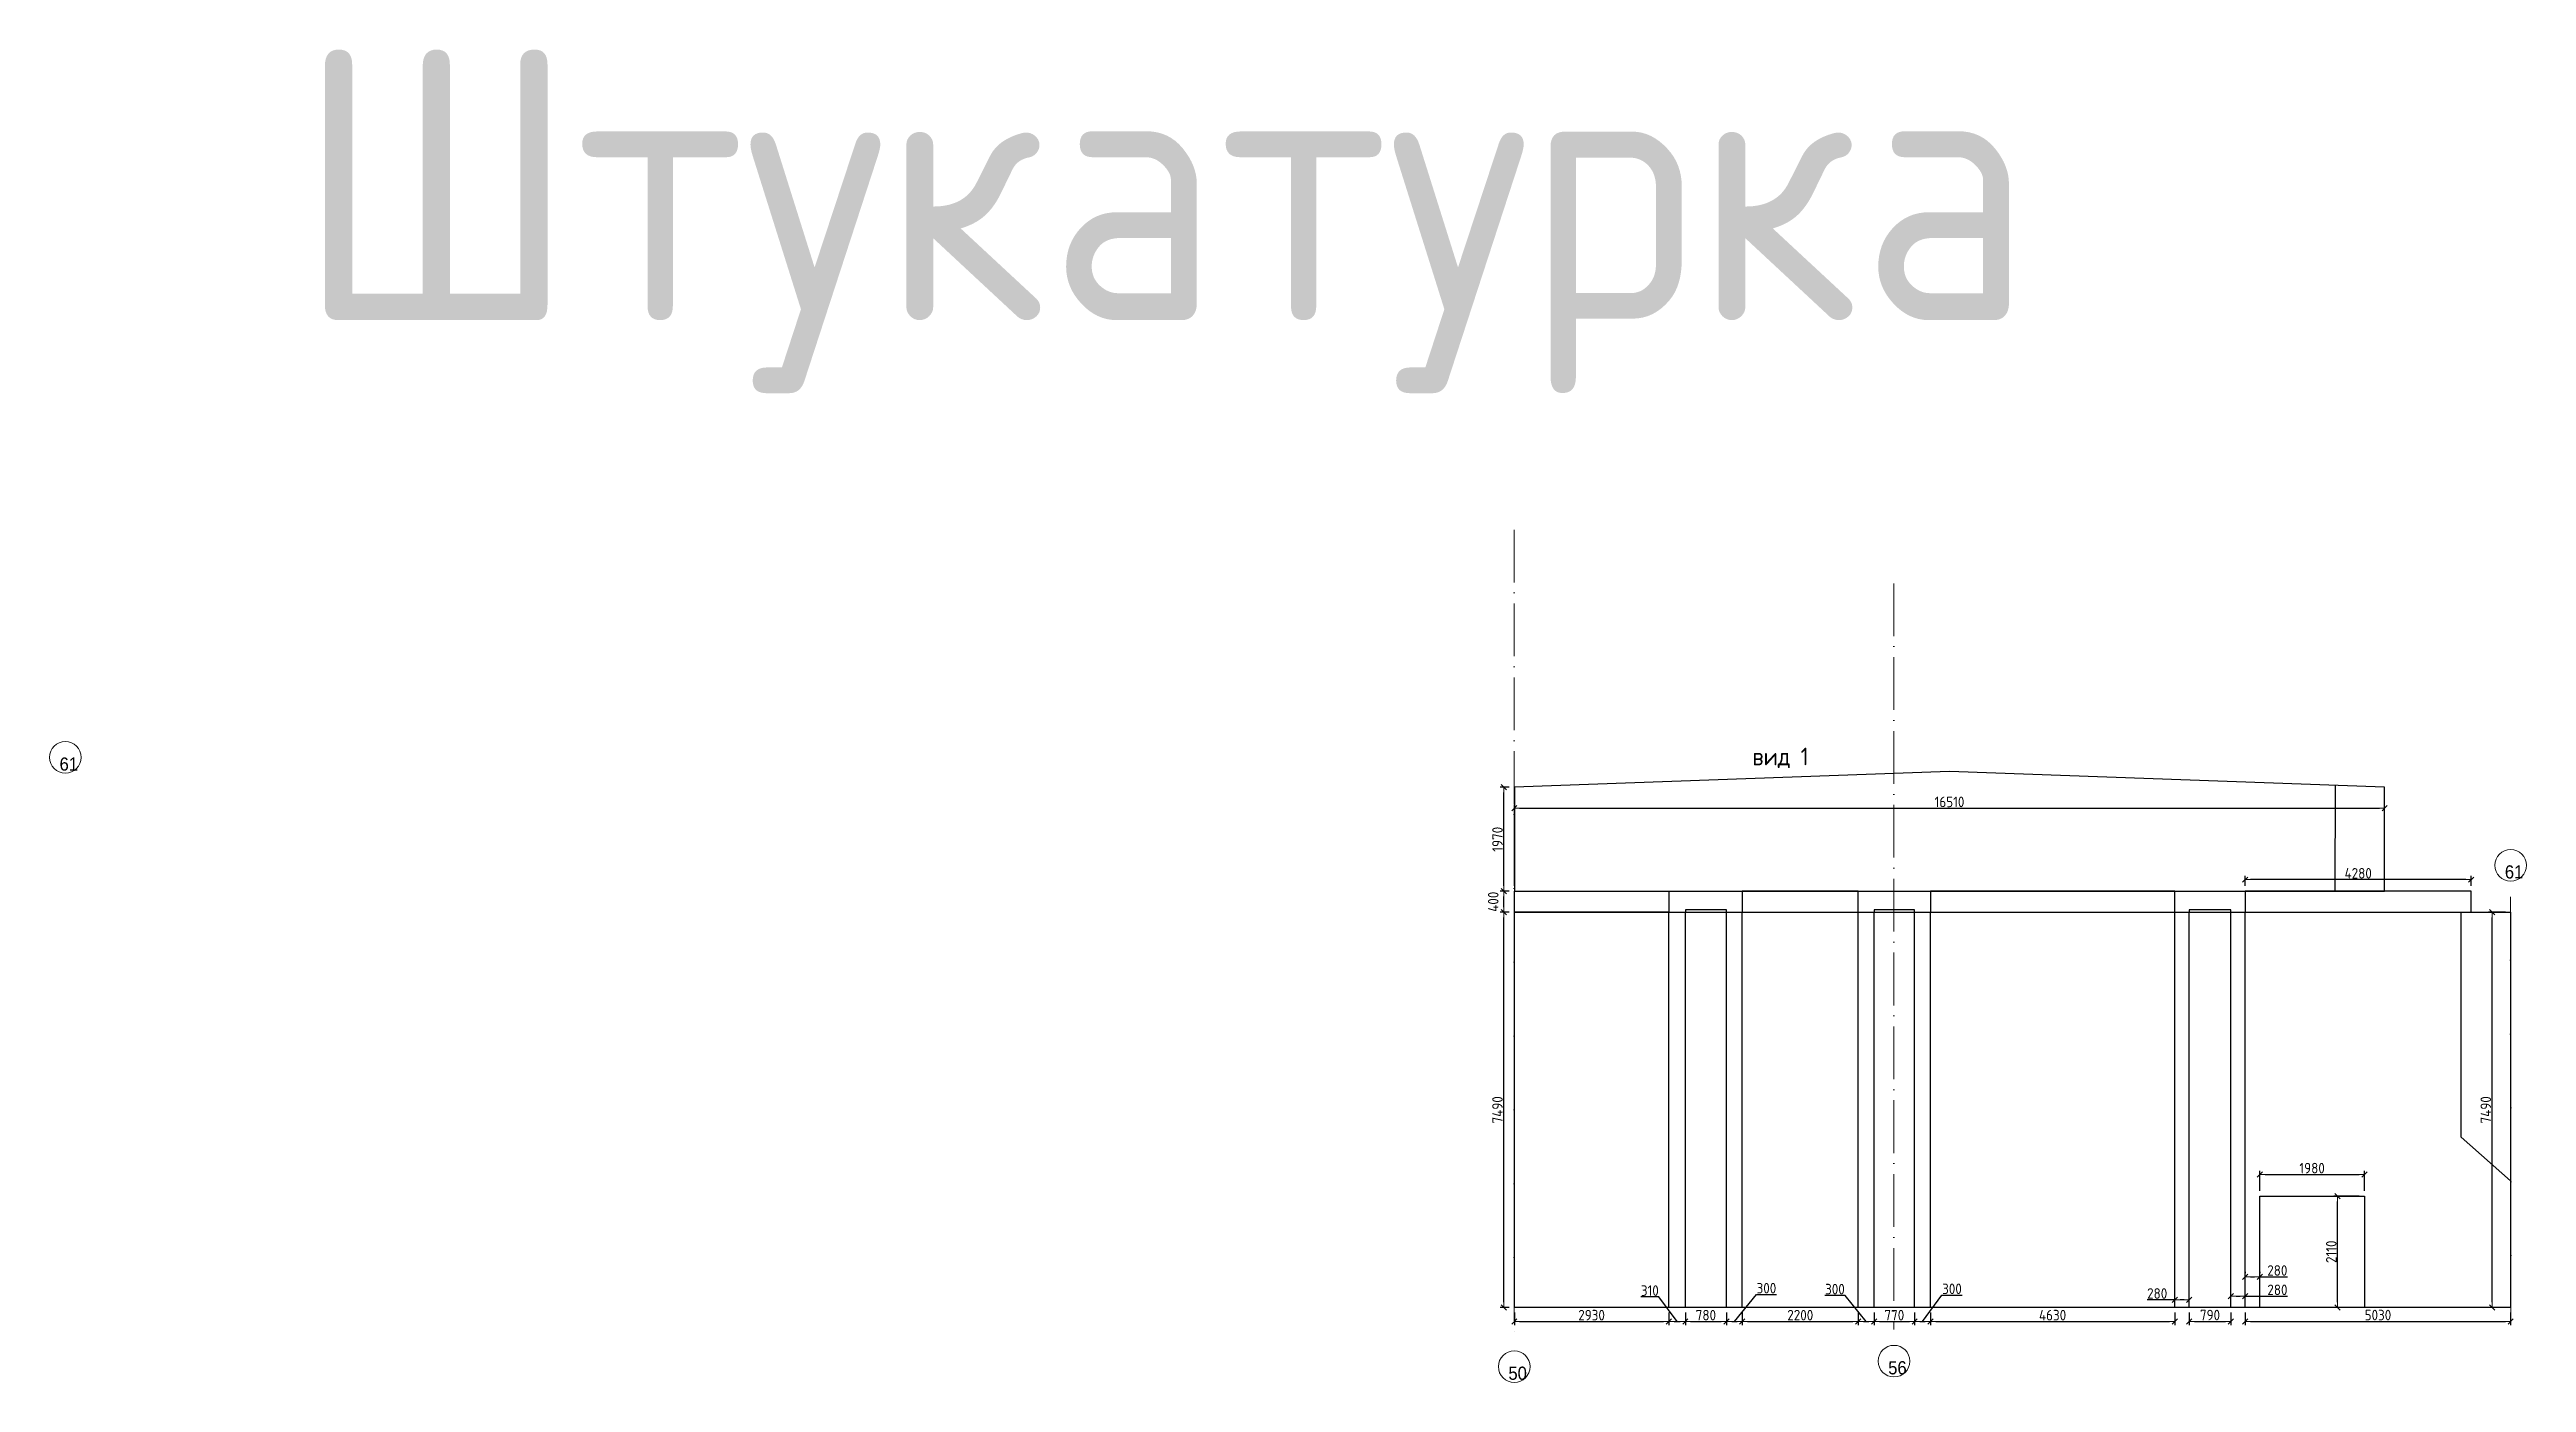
# Model space of a CAD drawing. Header units: millimetres. Extents: x 209 to 470115, y -86468 to 480215.
# Drawn here: x 39096 to 86084, y 93667 to 118936 of the extents above; entities that cross this region are included whole.
import ezdxf

# ---------------------------------------------------------------- set-up
doc = ezdxf.new("R2010")
doc.units = ezdxf.units.MM
doc.linetypes.add('50_200_ШТРИХ_1Т_ш5_п1_п1_', pattern=[1400, 1000, -200, 0, -200])
for name, color, linetype, lineweight, true_color in [('Оси-1', 7, 'Continuous', 20, 0xaaaaaa), ('Оси-2', 7, 'Continuous', 9, 0xaaaaaa), ('Оси-3', 7, '50_200_ШТРИХ_1Т_ш5_п1_п1_', 9, 0xaaaaaa)]:
    doc.layers.add(name, color=color, linetype=linetype, lineweight=lineweight, true_color=true_color)
doc.layers.add('Основные линии', color=7, linetype='Continuous', lineweight=30)
doc.layers.add('Размеры', color=7, linetype='Continuous', lineweight=15)
doc.styles.add('Arial', font='arial.ttf', dxfattribs={"width": 0.9, "height": 500})
doc.styles.add('СПДС', font='isocpeur.ttf', dxfattribs={"width": 0.9})
doc.dimstyles.new('Размера А3', dxfattribs={"dimtxt": 200, "dimasz": 100, "dimexe": 70, "dimexo": 100, "dimgap": 20, "dimtad": 1, "dimdec": 0, "dimrnd": 10, "dimzin": 0, "dimdsep": 46, "dimtxsty": 'СПДС', "dimblk": 'ARROWHEAD_6', "dimcen": 1, "dimclrd": 256, "dimclre": 256, "dimclrt": 256, "dimazin": 0, "dimtfac": 1, "dimtdec": 0, "dimtmove": 2, "dimatfit": 3, "dimfxl": 1, "dimtolj": 1, "dimtzin": 0, "dimarcsym": 0})

msp = doc.modelspace()

# ---------------------------------------------------------------- texts
at = {"layer": 'Оси-2', "char_height": 250, "width": 702, "attachment_point": 5, "line_spacing_factor": 0.936439, "style": 'Arial'}
for s, insert in [('\\pxqc,t4.572,9.144,13.716,18.288,22.86,27.432,32.004,36.576,41.148,45.72,50.292,54.864,59.436,64.008,68.58,73.152,77.724,82.296,86.868,91.44,96.012,100.584,105.156,109.728,114.3,118.872,123.444,128.016,132.588,137.16,141.732,146.304;{61}', (39461.3, 105389.1)), ('\\pxqc,t4.572,9.144,13.716,18.288,22.86,27.432,32.004,36.576,41.148,45.72,50.292,54.864,59.436,64.008,68.58,73.152,77.724,82.296,86.868,91.44,96.012,100.584,105.156,109.728,114.3,118.872,123.444,128.016,132.588,137.16,141.732,146.304;{61}', (85849.3, 103344)), ('\\pxqc,t4.572,9.144,13.716,18.288,22.86,27.432,32.004,36.576,41.148,45.72,50.292,54.864,59.436,64.008,68.58,73.152,77.724,82.296,86.868,91.44,96.012,100.584,105.156,109.728,114.3,118.872,123.444,128.016,132.588,137.16,141.732,146.304;{56}', (74150.8, 93943.3)), ('\\pxqc,t4.572,9.144,13.716,18.288,22.86,27.432,32.004,36.576,41.148,45.72,50.292,54.864,59.436,64.008,68.58,73.152,77.724,82.296,86.868,91.44,96.012,100.584,105.156,109.728,114.3,118.872,123.444,128.016,132.588,137.16,141.732,146.304;{50}', (66946.6, 93840.2))]:
    msp.add_mtext(s, dxfattribs=dict(at, insert=insert))
at = {"layer": 'Основные линии', "attachment_point": 1, "style": 'СПДС'}
for s, width, gutter_width, insert, char_height in [('Штукатурка', 35969.672, 25472.6, (43781.2, 118901.8), 5094.53), ('вид 1', 1871.078, 1678.4, (71399.2, 105701.7), 335.67)]:
    msp.add_mtext_dynamic_manual_height_columns(s, width=width, gutter_width=gutter_width, heights=[0], dxfattribs=dict(at, insert=insert, char_height=char_height))

# ---------------------------------------------------------------- blocks, each defined once
blk = doc.blocks.new('ARROWHEAD_6')
at = {"color": 0, "linetype": 'Continuous'}
for p, q in [((0, 0), (-1, 0)), ((-0.5, -0.5), (0.5, 0.5))]:
    blk.add_line(p, q, dxfattribs=at)
blk = doc.blocks.new('*D304')
at = {"layer": 'Defpoints', "color": 0, "transparency": 16777216}
for p in [(66684, 102580), (66884, 102580), (66884, 95090)]:
    blk.add_point(p, dxfattribs=at)
at = {"layer": 'Размеры', "lineweight": -2, "transparency": 16777216}
for p, q in [((66784, 102580), (66614, 102580)), ((66684, 95190), (66684, 102480)), ((66784, 95090), (66614, 95090))]:
    blk.add_line(p, q, dxfattribs=at)
at = {"layer": 'Размеры', "lineweight": -2, "transparency": 16777216, "xscale": 100, "yscale": 100, "zscale": 100}
for p, rotation in [((66684, 102580), 90), ((66684, 95090), 270)]:
    blk.add_blockref('ARROWHEAD_6', p, dxfattribs=dict(at, rotation=rotation))
at = {"layer": 'Размеры', "lineweight": 15, "transparency": 16777216, "insert": (66564, 98835), "char_height": 200, "attachment_point": 5, "rotation": 90, "style": 'СПДС'}
blk.add_mtext('\\A1;7490', dxfattribs=at)
blk = doc.blocks.new('*D305')
at = {"layer": 'Defpoints', "color": 0, "transparency": 16777216}
for p in [(66684, 102980), (66884, 102980), (66884, 102580)]:
    blk.add_point(p, dxfattribs=at)
at = {"layer": 'Размеры', "lineweight": -2, "transparency": 16777216}
for p, q in [((66784, 102980), (66614, 102980)), ((66784, 102580), (66614, 102580)), ((66684, 102680), (66684, 102880))]:
    blk.add_line(p, q, dxfattribs=at)
at = {"layer": 'Размеры', "lineweight": -2, "transparency": 16777216, "xscale": 100, "yscale": 100, "zscale": 100}
for p, rotation in [((66684, 102980), 90), ((66684, 102580), 270)]:
    blk.add_blockref('ARROWHEAD_6', p, dxfattribs=dict(at, rotation=rotation))
at = {"layer": 'Размеры', "lineweight": 15, "transparency": 16777216, "insert": (66484, 102780), "char_height": 200, "attachment_point": 5, "rotation": 90, "style": 'СПДС'}
blk.add_mtext('\\A1;400', dxfattribs=at)
blk = doc.blocks.new('*D306')
at = {"layer": 'Defpoints', "color": 0, "transparency": 16777216}
for p in [(66684, 104950), (66884, 104950), (66884, 102980)]:
    blk.add_point(p, dxfattribs=at)
at = {"layer": 'Размеры', "lineweight": -2, "transparency": 16777216}
for p, q in [((66784, 104950), (66614, 104950)), ((66684, 103080), (66684, 104850)), ((66784, 102980), (66614, 102980))]:
    blk.add_line(p, q, dxfattribs=at)
at = {"layer": 'Размеры', "lineweight": -2, "transparency": 16777216, "xscale": 100, "yscale": 100, "zscale": 100}
for p, rotation in [((66684, 104950), 90), ((66684, 102980), 270)]:
    blk.add_blockref('ARROWHEAD_6', p, dxfattribs=dict(at, rotation=rotation))
at = {"layer": 'Размеры', "lineweight": 15, "transparency": 16777216, "insert": (66564, 103965), "char_height": 200, "attachment_point": 5, "rotation": 90, "style": 'СПДС'}
blk.add_mtext('\\A1;1970', dxfattribs=at)
blk = doc.blocks.new('*D317')
at = {"layer": 'Defpoints', "color": 0, "transparency": 16777216}
for p in [(66884, 95090), (69814, 95090), (69814, 94823)]:
    blk.add_point(p, dxfattribs=at)
at = {"layer": 'Размеры', "lineweight": -2, "transparency": 16777216}
for p, q in [((66884, 94990), (66884, 94753)), ((69814, 94990), (69814, 94753)), ((66984, 94823), (69714, 94823))]:
    blk.add_line(p, q, dxfattribs=at)
at = {"layer": 'Размеры', "lineweight": -2, "transparency": 16777216, "xscale": 100, "yscale": 100, "zscale": 100, "rotation": 180}
blk.add_blockref('ARROWHEAD_6', (66884, 94823), dxfattribs=at)
at = {"layer": 'Размеры', "lineweight": -2, "transparency": 16777216, "xscale": 100, "yscale": 100, "zscale": 100}
blk.add_blockref('ARROWHEAD_6', (69814, 94823), dxfattribs=at)
at = {"layer": 'Размеры', "lineweight": 15, "transparency": 16777216, "insert": (68349, 94943), "char_height": 200, "attachment_point": 5, "style": 'СПДС'}
blk.add_mtext('\\A1;2930', dxfattribs=at)
blk = doc.blocks.new('*D318')
at = {"layer": 'Defpoints', "color": 0, "transparency": 16777216}
for p in [(69814, 95090), (70128, 95090), (70128, 94823)]:
    blk.add_point(p, dxfattribs=at)
at = {"layer": 'Размеры', "lineweight": -2, "transparency": 16777216}
for p, q in [((69627, 95288), (69281, 95288)), ((69971, 94823), (69627, 95288)), ((69814, 94990), (69814, 94753)), ((70128, 94990), (70128, 94753)), ((69914, 94823), (70028, 94823))]:
    blk.add_line(p, q, dxfattribs=at)
at = {"layer": 'Размеры', "lineweight": -2, "transparency": 16777216, "xscale": 100, "yscale": 100, "zscale": 100, "rotation": 180}
blk.add_blockref('ARROWHEAD_6', (69814, 94823), dxfattribs=at)
at = {"layer": 'Размеры', "lineweight": -2, "transparency": 16777216, "xscale": 100, "yscale": 100, "zscale": 100}
blk.add_blockref('ARROWHEAD_6', (70128, 94823), dxfattribs=at)
at = {"layer": 'Размеры', "lineweight": 15, "transparency": 16777216, "insert": (69454, 95408), "char_height": 200, "attachment_point": 5, "style": 'СПДС'}
blk.add_mtext('\\A1;310', dxfattribs=at)
blk = doc.blocks.new('*D319')
at = {"layer": 'Defpoints', "color": 0, "transparency": 16777216}
for p in [(70128, 95090), (70908, 95090), (70908, 94823)]:
    blk.add_point(p, dxfattribs=at)
at = {"layer": 'Размеры', "lineweight": -2, "transparency": 16777216}
for p, q in [((70128, 94990), (70128, 94753)), ((70908, 94990), (70908, 94753)), ((70228, 94823), (70808, 94823))]:
    blk.add_line(p, q, dxfattribs=at)
at = {"layer": 'Размеры', "lineweight": -2, "transparency": 16777216, "xscale": 100, "yscale": 100, "zscale": 100, "rotation": 180}
blk.add_blockref('ARROWHEAD_6', (70128, 94823), dxfattribs=at)
at = {"layer": 'Размеры', "lineweight": -2, "transparency": 16777216, "xscale": 100, "yscale": 100, "zscale": 100}
blk.add_blockref('ARROWHEAD_6', (70908, 94823), dxfattribs=at)
at = {"layer": 'Размеры', "lineweight": 15, "transparency": 16777216, "insert": (70518, 94943), "char_height": 200, "attachment_point": 5, "style": 'СПДС'}
blk.add_mtext('\\A1;780', dxfattribs=at)
blk = doc.blocks.new('*D320')
at = {"layer": 'Defpoints', "color": 0, "transparency": 16777216}
for p in [(70908, 95090), (71208, 95090), (71208, 94823)]:
    blk.add_point(p, dxfattribs=at)
at = {"layer": 'Размеры', "lineweight": -2, "transparency": 16777216}
for p, q in [((70908, 94990), (70908, 94753)), ((71058, 94823), (71475, 95334)), ((71208, 94990), (71208, 94753)), ((71475, 95334), (71857, 95334)), ((71008, 94823), (71108, 94823))]:
    blk.add_line(p, q, dxfattribs=at)
at = {"layer": 'Размеры', "lineweight": -2, "transparency": 16777216, "xscale": 100, "yscale": 100, "zscale": 100, "rotation": 180}
blk.add_blockref('ARROWHEAD_6', (70908, 94823), dxfattribs=at)
at = {"layer": 'Размеры', "lineweight": -2, "transparency": 16777216, "xscale": 100, "yscale": 100, "zscale": 100}
blk.add_blockref('ARROWHEAD_6', (71208, 94823), dxfattribs=at)
at = {"layer": 'Размеры', "lineweight": 15, "transparency": 16777216, "insert": (71666, 95454), "char_height": 200, "attachment_point": 5, "style": 'СПДС'}
blk.add_mtext('\\A1;300', dxfattribs=at)
blk = doc.blocks.new('*D307')
at = {"layer": 'Defpoints', "color": 0, "transparency": 16777216}
for p in [(71208, 95090), (73408, 95090), (73408, 94823)]:
    blk.add_point(p, dxfattribs=at)
at = {"layer": 'Размеры', "lineweight": -2, "transparency": 16777216}
for p, q in [((71208, 94990), (71208, 94753)), ((73408, 94990), (73408, 94753)), ((71308, 94823), (73308, 94823))]:
    blk.add_line(p, q, dxfattribs=at)
at = {"layer": 'Размеры', "lineweight": -2, "transparency": 16777216, "xscale": 100, "yscale": 100, "zscale": 100, "rotation": 180}
blk.add_blockref('ARROWHEAD_6', (71208, 94823), dxfattribs=at)
at = {"layer": 'Размеры', "lineweight": -2, "transparency": 16777216, "xscale": 100, "yscale": 100, "zscale": 100}
blk.add_blockref('ARROWHEAD_6', (73408, 94823), dxfattribs=at)
at = {"layer": 'Размеры', "lineweight": 15, "transparency": 16777216, "insert": (72308, 94943), "char_height": 200, "attachment_point": 5, "style": 'СПДС'}
blk.add_mtext('\\A1;2200', dxfattribs=at)
blk = doc.blocks.new('*D308')
at = {"layer": 'Defpoints', "color": 0, "transparency": 16777216}
for p in [(73408, 95090), (73708, 95090), (73708, 94823)]:
    blk.add_point(p, dxfattribs=at)
at = {"layer": 'Размеры', "lineweight": -2, "transparency": 16777216}
for p, q in [((73157, 95316), (72775, 95316)), ((73558, 94823), (73157, 95316)), ((73408, 94990), (73408, 94753)), ((73708, 94990), (73708, 94753)), ((73508, 94823), (73608, 94823))]:
    blk.add_line(p, q, dxfattribs=at)
at = {"layer": 'Размеры', "lineweight": -2, "transparency": 16777216, "xscale": 100, "yscale": 100, "zscale": 100, "rotation": 180}
blk.add_blockref('ARROWHEAD_6', (73408, 94823), dxfattribs=at)
at = {"layer": 'Размеры', "lineweight": -2, "transparency": 16777216, "xscale": 100, "yscale": 100, "zscale": 100}
blk.add_blockref('ARROWHEAD_6', (73708, 94823), dxfattribs=at)
at = {"layer": 'Размеры', "lineweight": 15, "transparency": 16777216, "insert": (72966, 95436), "char_height": 200, "attachment_point": 5, "style": 'СПДС'}
blk.add_mtext('\\A1;300', dxfattribs=at)
blk = doc.blocks.new('*D309')
at = {"layer": 'Defpoints', "color": 0, "transparency": 16777216}
for p in [(73708, 95090), (74478, 95090), (74478, 94823)]:
    blk.add_point(p, dxfattribs=at)
at = {"layer": 'Размеры', "lineweight": -2, "transparency": 16777216}
for p, q in [((73708, 94990), (73708, 94753)), ((74478, 94990), (74478, 94753)), ((73808, 94823), (74378, 94823))]:
    blk.add_line(p, q, dxfattribs=at)
at = {"layer": 'Размеры', "lineweight": -2, "transparency": 16777216, "xscale": 100, "yscale": 100, "zscale": 100, "rotation": 180}
blk.add_blockref('ARROWHEAD_6', (73708, 94823), dxfattribs=at)
at = {"layer": 'Размеры', "lineweight": -2, "transparency": 16777216, "xscale": 100, "yscale": 100, "zscale": 100}
blk.add_blockref('ARROWHEAD_6', (74478, 94823), dxfattribs=at)
at = {"layer": 'Размеры', "lineweight": 15, "transparency": 16777216, "insert": (74093, 94943), "char_height": 200, "attachment_point": 5, "style": 'СПДС'}
blk.add_mtext('\\A1;770', dxfattribs=at)
blk = doc.blocks.new('*D310')
at = {"layer": 'Defpoints', "color": 0, "transparency": 16777216}
for p in [(74478, 95090), (74778, 95090), (74778, 94823)]:
    blk.add_point(p, dxfattribs=at)
at = {"layer": 'Размеры', "lineweight": -2, "transparency": 16777216}
for p, q in [((74478, 94990), (74478, 94753)), ((74628, 94823), (74995, 95322)), ((74778, 94990), (74778, 94753)), ((74995, 95322), (75377, 95322)), ((74578, 94823), (74678, 94823))]:
    blk.add_line(p, q, dxfattribs=at)
at = {"layer": 'Размеры', "lineweight": -2, "transparency": 16777216, "xscale": 100, "yscale": 100, "zscale": 100, "rotation": 180}
blk.add_blockref('ARROWHEAD_6', (74478, 94823), dxfattribs=at)
at = {"layer": 'Размеры', "lineweight": -2, "transparency": 16777216, "xscale": 100, "yscale": 100, "zscale": 100}
blk.add_blockref('ARROWHEAD_6', (74778, 94823), dxfattribs=at)
at = {"layer": 'Размеры', "lineweight": 15, "transparency": 16777216, "insert": (75186, 95442), "char_height": 200, "attachment_point": 5, "style": 'СПДС'}
blk.add_mtext('\\A1;300', dxfattribs=at)
blk = doc.blocks.new('*D311')
at = {"layer": 'Defpoints', "color": 0, "transparency": 16777216}
for p in [(74778, 95090), (79412, 95090), (79412, 94823)]:
    blk.add_point(p, dxfattribs=at)
at = {"layer": 'Размеры', "lineweight": -2, "transparency": 16777216}
for p, q in [((74778, 94990), (74778, 94753)), ((79412, 94990), (79412, 94753)), ((74878, 94823), (79312, 94823))]:
    blk.add_line(p, q, dxfattribs=at)
at = {"layer": 'Размеры', "lineweight": -2, "transparency": 16777216, "xscale": 100, "yscale": 100, "zscale": 100, "rotation": 180}
blk.add_blockref('ARROWHEAD_6', (74778, 94823), dxfattribs=at)
at = {"layer": 'Размеры', "lineweight": -2, "transparency": 16777216, "xscale": 100, "yscale": 100, "zscale": 100}
blk.add_blockref('ARROWHEAD_6', (79412, 94823), dxfattribs=at)
at = {"layer": 'Размеры', "lineweight": 15, "transparency": 16777216, "insert": (77095, 94943), "char_height": 200, "attachment_point": 5, "style": 'СПДС'}
blk.add_mtext('\\A1;4630', dxfattribs=at)
blk = doc.blocks.new('*D321')
at = {"layer": 'Defpoints', "color": 0, "transparency": 16777216}
for p in [(79412, 95090), (79688, 95234), (79688, 95090)]:
    blk.add_point(p, dxfattribs=at)
at = {"layer": 'Размеры', "lineweight": -2, "transparency": 16777216}
for p, q in [((79412, 95234), (78888, 95234)), ((79412, 95190), (79412, 95304)), ((79588, 95234), (79512, 95234)), ((79688, 95190), (79688, 95304))]:
    blk.add_line(p, q, dxfattribs=at)
at = {"layer": 'Размеры', "lineweight": -2, "transparency": 16777216, "xscale": 100, "yscale": 100, "zscale": 100, "rotation": 180}
blk.add_blockref('ARROWHEAD_6', (79412, 95234), dxfattribs=at)
at = {"layer": 'Размеры', "lineweight": -2, "transparency": 16777216, "xscale": 100, "yscale": 100, "zscale": 100}
blk.add_blockref('ARROWHEAD_6', (79688, 95234), dxfattribs=at)
at = {"layer": 'Размеры', "lineweight": 15, "transparency": 16777216, "insert": (79079, 95354), "char_height": 200, "attachment_point": 5, "style": 'СПДС'}
blk.add_mtext('\\A1;280', dxfattribs=at)
blk = doc.blocks.new('*D322')
at = {"layer": 'Defpoints', "color": 0, "transparency": 16777216}
for p in [(79688, 95090), (80474, 95090), (80474, 94825)]:
    blk.add_point(p, dxfattribs=at)
at = {"layer": 'Размеры', "lineweight": -2, "transparency": 16777216}
for p, q in [((79688, 94990), (79688, 94755)), ((80474, 94990), (80474, 94755)), ((79788, 94825), (80374, 94825))]:
    blk.add_line(p, q, dxfattribs=at)
at = {"layer": 'Размеры', "lineweight": -2, "transparency": 16777216, "xscale": 100, "yscale": 100, "zscale": 100, "rotation": 180}
blk.add_blockref('ARROWHEAD_6', (79688, 94825), dxfattribs=at)
at = {"layer": 'Размеры', "lineweight": -2, "transparency": 16777216, "xscale": 100, "yscale": 100, "zscale": 100}
blk.add_blockref('ARROWHEAD_6', (80474, 94825), dxfattribs=at)
at = {"layer": 'Размеры', "lineweight": 15, "transparency": 16777216, "insert": (80081, 94945), "char_height": 200, "attachment_point": 5, "style": 'СПДС'}
blk.add_mtext('\\A1;790', dxfattribs=at)
blk = doc.blocks.new('*D323')
at = {"layer": 'Defpoints', "color": 0, "transparency": 16777216}
for p in [(80474, 95090), (80750, 95303), (80750, 95090)]:
    blk.add_point(p, dxfattribs=at)
at = {"layer": 'Размеры', "lineweight": -2, "transparency": 16777216}
for p, q in [((80474, 95190), (80474, 95373)), ((80574, 95303), (80650, 95303)), ((80750, 95190), (80750, 95373)), ((80750, 95303), (81551, 95303))]:
    blk.add_line(p, q, dxfattribs=at)
at = {"layer": 'Размеры', "lineweight": -2, "transparency": 16777216, "xscale": 100, "yscale": 100, "zscale": 100, "rotation": 180}
blk.add_blockref('ARROWHEAD_6', (80474, 95303), dxfattribs=at)
at = {"layer": 'Размеры', "lineweight": -2, "transparency": 16777216, "xscale": 100, "yscale": 100, "zscale": 100}
blk.add_blockref('ARROWHEAD_6', (80750, 95303), dxfattribs=at)
at = {"layer": 'Размеры', "lineweight": 15, "transparency": 16777216, "insert": (81360, 95423), "char_height": 200, "attachment_point": 5, "style": 'СПДС'}
blk.add_mtext('\\A1;280', dxfattribs=at)
blk = doc.blocks.new('*D324')
at = {"layer": 'Defpoints', "color": 0, "transparency": 16777216}
for p in [(80750, 95664), (81025, 95670), (81025, 95664)]:
    blk.add_point(p, dxfattribs=at)
at = {"layer": 'Размеры', "lineweight": -2, "transparency": 16777216}
for p, q in [((80750, 95764), (80750, 95740)), ((80850, 95670), (80925, 95670)), ((81025, 95764), (81025, 95740)), ((81025, 95670), (81549, 95670))]:
    blk.add_line(p, q, dxfattribs=at)
at = {"layer": 'Размеры', "lineweight": -2, "transparency": 16777216, "xscale": 100, "yscale": 100, "zscale": 100, "rotation": 180}
blk.add_blockref('ARROWHEAD_6', (80750, 95670), dxfattribs=at)
at = {"layer": 'Размеры', "lineweight": -2, "transparency": 16777216, "xscale": 100, "yscale": 100, "zscale": 100}
blk.add_blockref('ARROWHEAD_6', (81025, 95670), dxfattribs=at)
at = {"layer": 'Размеры', "lineweight": 15, "transparency": 16777216, "insert": (81358, 95790), "char_height": 200, "attachment_point": 5, "style": 'СПДС'}
blk.add_mtext('\\A1;280', dxfattribs=at)
blk = doc.blocks.new('*D325')
at = {"layer": 'Defpoints', "color": 0, "transparency": 16777216}
for p in [(82502, 97200), (83010, 97200), (83010, 95090)]:
    blk.add_point(p, dxfattribs=at)
at = {"layer": 'Размеры', "lineweight": -2, "transparency": 16777216}
for p, q in [((82910, 97200), (82432, 97200)), ((82502, 95190), (82502, 97100)), ((82910, 95090), (82432, 95090))]:
    blk.add_line(p, q, dxfattribs=at)
at = {"layer": 'Размеры', "lineweight": -2, "transparency": 16777216, "xscale": 100, "yscale": 100, "zscale": 100}
for p, rotation in [((82502, 97200), 90), ((82502, 95090), 270)]:
    blk.add_blockref('ARROWHEAD_6', p, dxfattribs=dict(at, rotation=rotation))
at = {"layer": 'Размеры', "lineweight": 15, "transparency": 16777216, "insert": (82382, 96145), "char_height": 200, "attachment_point": 5, "rotation": 90, "style": 'СПДС'}
blk.add_mtext('\\A1;2110', dxfattribs=at)
blk = doc.blocks.new('*D312')
at = {"layer": 'Defpoints', "color": 0, "transparency": 16777216}
for p in [(83010, 97610), (81025, 97200), (83010, 97200)]:
    blk.add_point(p, dxfattribs=at)
at = {"layer": 'Размеры', "lineweight": -2, "transparency": 16777216}
for p, q in [((81025, 97300), (81025, 97680)), ((81125, 97610), (82910, 97610)), ((83010, 97300), (83010, 97680))]:
    blk.add_line(p, q, dxfattribs=at)
at = {"layer": 'Размеры', "lineweight": -2, "transparency": 16777216, "xscale": 100, "yscale": 100, "zscale": 100, "rotation": 180}
blk.add_blockref('ARROWHEAD_6', (81025, 97610), dxfattribs=at)
at = {"layer": 'Размеры', "lineweight": -2, "transparency": 16777216, "xscale": 100, "yscale": 100, "zscale": 100}
blk.add_blockref('ARROWHEAD_6', (83010, 97610), dxfattribs=at)
at = {"layer": 'Размеры', "lineweight": 15, "transparency": 16777216, "insert": (82018, 97730), "char_height": 200, "attachment_point": 5, "style": 'СПДС'}
blk.add_mtext('\\A1;1980', dxfattribs=at)
blk = doc.blocks.new('*D313')
at = {"layer": 'Defpoints', "color": 0, "transparency": 16777216}
for p in [(80750, 103199), (80750, 102980), (85034, 102980)]:
    blk.add_point(p, dxfattribs=at)
at = {"layer": 'Размеры', "lineweight": -2, "transparency": 16777216}
for p, q in [((80750, 103080), (80750, 103269)), ((84934, 103199), (80850, 103199)), ((85034, 103080), (85034, 103269))]:
    blk.add_line(p, q, dxfattribs=at)
at = {"layer": 'Размеры', "lineweight": -2, "transparency": 16777216, "xscale": 100, "yscale": 100, "zscale": 100, "rotation": 180}
blk.add_blockref('ARROWHEAD_6', (80750, 103199), dxfattribs=at)
at = {"layer": 'Размеры', "lineweight": -2, "transparency": 16777216, "xscale": 100, "yscale": 100, "zscale": 100}
blk.add_blockref('ARROWHEAD_6', (85034, 103199), dxfattribs=at)
at = {"layer": 'Размеры', "lineweight": 15, "transparency": 16777216, "insert": (82892, 103319), "char_height": 200, "attachment_point": 5, "style": 'СПДС'}
blk.add_mtext('\\A1;4280', dxfattribs=at)
blk = doc.blocks.new('*D314')
at = {"layer": 'Defpoints', "color": 0, "transparency": 16777216}
for p in [(80750, 95090), (85784, 95090), (85784, 94825)]:
    blk.add_point(p, dxfattribs=at)
at = {"layer": 'Размеры', "lineweight": -2, "transparency": 16777216}
for p, q in [((80750, 94990), (80750, 94755)), ((85784, 94990), (85784, 94755)), ((80850, 94825), (85684, 94825))]:
    blk.add_line(p, q, dxfattribs=at)
at = {"layer": 'Размеры', "lineweight": -2, "transparency": 16777216, "xscale": 100, "yscale": 100, "zscale": 100, "rotation": 180}
blk.add_blockref('ARROWHEAD_6', (80750, 94825), dxfattribs=at)
at = {"layer": 'Размеры', "lineweight": -2, "transparency": 16777216, "xscale": 100, "yscale": 100, "zscale": 100}
blk.add_blockref('ARROWHEAD_6', (85784, 94825), dxfattribs=at)
at = {"layer": 'Размеры', "lineweight": 15, "transparency": 16777216, "insert": (83267, 94945), "char_height": 200, "attachment_point": 5, "style": 'СПДС'}
blk.add_mtext('\\A1;5030', dxfattribs=at)
blk = doc.blocks.new('*D315')
at = {"layer": 'Defpoints', "color": 0, "transparency": 16777216}
for p in [(85433, 102580), (85784, 102580), (85784, 95090)]:
    blk.add_point(p, dxfattribs=at)
at = {"layer": 'Размеры', "lineweight": -2, "transparency": 16777216}
for p, q in [((85684, 102580), (85363, 102580)), ((85433, 95190), (85433, 102480)), ((85684, 95090), (85363, 95090))]:
    blk.add_line(p, q, dxfattribs=at)
at = {"layer": 'Размеры', "lineweight": -2, "transparency": 16777216, "xscale": 100, "yscale": 100, "zscale": 100}
for p, rotation in [((85433, 102580), 90), ((85433, 95090), 270)]:
    blk.add_blockref('ARROWHEAD_6', p, dxfattribs=dict(at, rotation=rotation))
at = {"layer": 'Размеры', "lineweight": 15, "transparency": 16777216, "insert": (85313, 98835), "char_height": 200, "attachment_point": 5, "rotation": 90, "style": 'СПДС'}
blk.add_mtext('\\A1;7490', dxfattribs=at)
blk = doc.blocks.new('*D316')
at = {"layer": 'Defpoints', "color": 0, "transparency": 16777216}
for p in [(83394, 104553), (66884, 102980), (83394, 102980)]:
    blk.add_point(p, dxfattribs=at)
at = {"layer": 'Размеры', "lineweight": -2, "transparency": 16777216}
for p, q in [((66884, 103080), (66884, 104623)), ((66984, 104553), (83294, 104553)), ((83394, 103080), (83394, 104623))]:
    blk.add_line(p, q, dxfattribs=at)
at = {"layer": 'Размеры', "lineweight": -2, "transparency": 16777216, "xscale": 100, "yscale": 100, "zscale": 100, "rotation": 180}
blk.add_blockref('ARROWHEAD_6', (66884, 104553), dxfattribs=at)
at = {"layer": 'Размеры', "lineweight": -2, "transparency": 16777216, "xscale": 100, "yscale": 100, "zscale": 100}
blk.add_blockref('ARROWHEAD_6', (83394, 104553), dxfattribs=at)
at = {"layer": 'Размеры', "lineweight": 15, "transparency": 16777216, "insert": (75139, 104673), "char_height": 200, "attachment_point": 5, "style": 'СПДС'}
blk.add_mtext('\\A1;16510', dxfattribs=at)
blk = doc.blocks.new('Ось сетки - Круг_Ø6_00__ISO-2_5_0_9K_-17386508-АИ_План этажа Радиаторы_2')
at = {"layer": 'Оси-1'}
blk.add_circle((0, 0), 3, dxfattribs=at)

# ---------------------------------------------------------------- dimensions: what is measured, and where the dimension line sits
at = {"layer": 'Размеры', "lineweight": 15}
for base, p1, p2, picture, middle in [((66684.2, 104949.9), (66884.1, 102979.9), (66884.1, 104949.9), '*D306', (66564.2, 103964.9)), ((66684.2, 102979.9), (66884.1, 102579.9), (66884.1, 102979.9), '*D305', (66484.2, 102779.9)), ((66684.2, 102579.9), (66884.1, 95089.9), (66884.1, 102579.9), '*D304', (66564.2, 98834.9)), ((85433.4, 102579.9), (85784.1, 95089.9), (85784.1, 102579.9), '*D315', (85313.4, 98834.9)), ((82502, 97199.9), (83010.1, 95089.9), (83010.1, 97199.9), '*D325', (82382, 96144.9))]:
    dim = msp.add_linear_dim(base=base, p1=p1, p2=p2, angle=90, dimstyle='Размера А3', dxfattribs=at)
    dim.commit()
    dim.dimension.update_dxf_attribs({"geometry": picture, "text_midpoint": middle})
for base, p1, p2, picture, middle in [((83394.1, 104553.1), (66884.1, 102979.9), (83394.1, 102979.9), '*D316', (75139.1, 104673.1)), ((80750.1, 103198.6), (85034.1, 102979.9), (80750.1, 102979.9), '*D313', (82892.1, 103318.6)), ((83010.1, 97609.6), (81025.1, 97199.9), (83010.1, 97199.9), '*D312', (82017.6, 97729.6)), ((69814.1, 94823.1), (66884.1, 95089.9), (69814.1, 95089.9), '*D317', (68349.1, 94943.1)), ((70908.1, 94823.1), (70128.1, 95089.9), (70908.1, 95089.9), '*D319', (70518.1, 94943.1)), ((73408.1, 94823.1), (71208.1, 95089.9), (73408.1, 95089.9), '*D307', (72308.1, 94943.1)), ((74478.1, 94823.1), (73708.1, 95089.9), (74478.1, 95089.9), '*D309', (74093.1, 94943.1)), ((79412.1, 94823.1), (74778.1, 95089.9), (79412.1, 95089.9), '*D311', (77095.1, 94943.1)), ((80474.1, 94825.4), (79688.1, 95089.9), (80474.1, 95089.9), '*D322', (80081.1, 94945.4)), ((85784.1, 94825.4), (80750.1, 95089.9), (85784.1, 95089.9), '*D314', (83267.1, 94945.4))]:
    dim = msp.add_linear_dim(base=base, p1=p1, p2=p2, dimstyle='Размера А3', dxfattribs=at)
    dim.commit()
    dim.dimension.update_dxf_attribs({"geometry": picture, "text_midpoint": middle})
for base, p1, p2, override, picture, middle in [((81025.1, 95670), (80750.1, 95663.9), (81025.1, 95663.9), {"dimtmove": 0}, '*D324', (81358.2, 95670)), ((70128.1, 94823.1), (69814.1, 95089.9), (70128.1, 95089.9), {"dimtmove": 1}, '*D318', (69606.6, 95287.5)), ((71208.1, 94823.1), (70908.1, 95089.9), (71208.1, 95089.9), {"dimtmove": 1}, '*D320', (71495.4, 95334)), ((73708.1, 94823.1), (73408.1, 95089.9), (73708.1, 95089.9), {"dimtmove": 1}, '*D308', (73137.4, 95316.1)), ((74778.1, 94823.1), (74478.1, 95089.9), (74778.1, 95089.9), {"dimtmove": 1}, '*D310', (75015, 95321.7)), ((79688.1, 95234.2), (79412.1, 95089.9), (79688.1, 95089.9), {"dimtmove": 0}, '*D321', (79079.1, 95234.2)), ((80750.1, 95303.5), (80474.1, 95089.9), (80750.1, 95089.9), {"dimtmove": 0}, '*D323', (81359.8, 95303.5))]:
    dim = msp.add_linear_dim(base=base, p1=p1, p2=p2, dimstyle='Размера А3', override=override, dxfattribs=at)
    dim.commit()
    dim.dimension.update_dxf_attribs({"geometry": picture, "text_midpoint": middle, "dimtype": 160})

# ---------------------------------------------------------------- linework, layer by layer
at = {"layer": 'Оси-3'}
for p, q in [((66881.5, 109833.9), (66881.5, 94567.3)), ((74085.7, 108816.5), (74085.7, 94670.4)), ((85784.1, 102871.1), (85784.9, 94825.4))]:
    msp.add_line(p, q, dxfattribs=at)
at = {"layer": 'Основные линии'}
for points in [[(66884.1, 102979.9), (83394.1, 102979.9), (83394.1, 104949.9), (75139.1, 105249.9), (66884.1, 104949.9)], [(66884.1, 102979.9), (69814.1, 102979.9), (69814.1, 102579.9), (66884.1, 102579.9)], [(71208.1, 102579.9), (73408.1, 102579.9), (73408.1, 102979.9), (71208.1, 102979.9)], [(74778.1, 102579.9), (79412.1, 102579.9), (79412.1, 102979.9), (74778.1, 102979.9)], [(80750.1, 102579.9), (85034.1, 102579.9), (85034.1, 102979.9), (80750.1, 102979.9)], [(85784.1, 95089.9), (66884.1, 95089.9), (66884.1, 102579.9), (85784.1, 102579.9)], [(70128.1, 102579.9), (70908.1, 102579.9), (70908.1, 102629.9), (70128.1, 102629.9)], [(73708.1, 102579.9), (74478.1, 102579.9), (74478.1, 102629.9), (73708.1, 102629.9)], [(79688.1, 102579.9), (80474.1, 102579.9), (80474.1, 102629.9), (79688.1, 102629.9)]]:
    msp.add_lwpolyline(points, close=True, dxfattribs=at)
for points in [[(82457.7, 102979.9), (82458.9, 104983.9)], [(82457.7, 102979.9), (83394.1, 102979.9)], [(69814.1, 95089.9), (69814.1, 102579.9)], [(70128.1, 95089.9), (70128.1, 102579.9)], [(70908.1, 95089.9), (70908.1, 102579.9)], [(71208.1, 95089.9), (71208.1, 102579.9)], [(73408.1, 95089.9), (73408.1, 102579.9)], [(73708.1, 95089.9), (73708.1, 102579.9)], [(74478.1, 95089.9), (74478.1, 102579.9)], [(74778.1, 95089.9), (74778.1, 102579.9)], [(79412.1, 95089.9), (79412.1, 102579.9)], [(79688.1, 95089.9), (79688.1, 102579.9)], [(80474.1, 95089.9), (80474.1, 102579.9)], [(80750.1, 95089.9), (80750.1, 102579.9)], [(85784.1, 97489.7), (84847.7, 98316.9), (84847.7, 102579.9)], [(84847.7, 102579.9), (85784.1, 102579.9)], [(81025.1, 95089.9), (81025.1, 97199.9), (83010.1, 97199.9), (83010.1, 95089.9)]]:
    msp.add_lwpolyline(points, dxfattribs=at)

# ---------------------------------------------------------------- block references
at = {"layer": 'Оси-1', "xscale": 100, "yscale": 100, "zscale": 100, "rotation": 180}
for p in [(39396.1, 105516.3), (85784.1, 103471.1), (66881.5, 93967.3), (74085.7, 94070.5)]:
    msp.add_blockref('Ось сетки - Круг_Ø6_00__ISO-2_5_0_9K_-17386508-АИ_План этажа Радиаторы_2', p, dxfattribs=at)

msp.set_redraw_order([(e.dxf.handle, doc.entitydb.next_handle()) for e in msp.query("TEXT MTEXT ATTDEF DIMENSION ARC_DIMENSION")])  # texts and dimensions are drawn at this point

doc.saveas('drawing.dxf')
